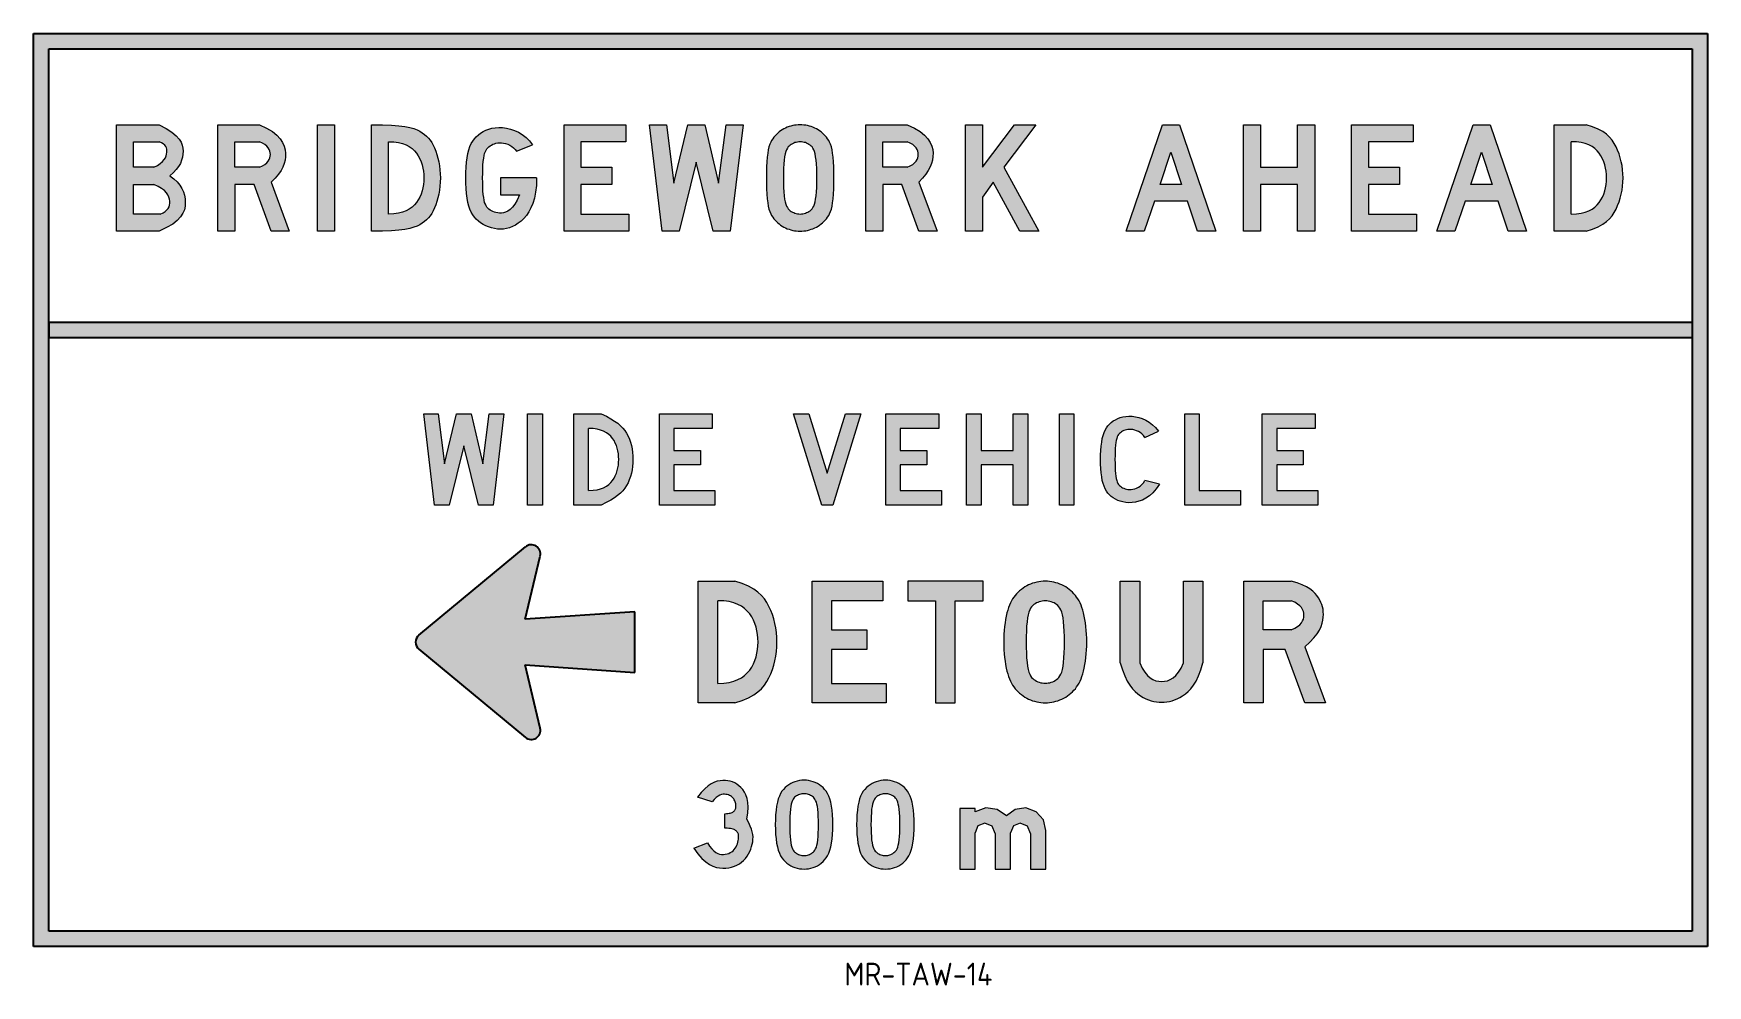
# Model space of a CAD drawing. Header units: millimetres. Extents: x 82 to 302, y 142 to 268.
import ezdxf

# ---------------------------------------------------------------- set-up
doc = ezdxf.new("R2010")
doc.units = ezdxf.units.MM
doc.layers.add('L35', color=3, linetype='Continuous')
doc.layers.add('T25', color=1, linetype='Continuous')
doc.styles.add('iso', font='iso.shx')

msp = doc.modelspace()

# ---------------------------------------------------------------- texts
at = {"layer": 'T25', "color": 3, "style": 'iso'}
msp.add_text('MR-TAW-14', height=3, dxfattribs=at).set_placement((188.98, 142.5))

# ---------------------------------------------------------------- blocks, each defined once
blk = doc.blocks.new('s1arrow')
at = {"layer": 'L35'}
for p, q in [((-9.2, 283.7), (-125.2, 143.7)), ((9.2, 283.7), (125.2, 143.7)), ((-113.2, 124.3), (-30, 144)), ((-30, 144), (-40, 0)), ((30, 144), (113.2, 124.3)), ((40, 0), (30, 144)), ((-40, 0), (40, 0))]:
    blk.add_line(p, q, dxfattribs=at)
for centre, start, end in [((0, 276), 39.6442, 140.3558), ((-116, 136), 140.3558, 283.3008), ((116, 136), 256.6992, 39.6442)]:
    blk.add_arc(centre, 12, start, end, dxfattribs=at)

# ---------------------------------------------------------------- hatches: boundary and pattern name
at = {"layer": 'T25'}
h = msp.add_hatch(color=256, dxfattribs=at)
h.paths.add_polyline_path([(82.41, 267.63), (302.41, 267.63), (302.41, 147.63), (82.41, 147.63)])
h.paths.add_polyline_path([(84.41, 265.63), (300.41, 265.63), (300.41, 149.63), (84.41, 149.63)], flags=16)
h = msp.add_hatch(color=256, dxfattribs=at)
h.paths.add_polyline_path([(100.32, 248.93), (100.79, 249.34), (101.18, 249.75), (101.48, 250.16), (101.71, 250.56), (101.88, 250.96), (101.99, 251.36), (102.04, 251.75), (102.06, 252.14), (102.04, 252.54), (101.96, 252.93), (101.81, 253.34), (101.54, 253.76), (101.14, 254.19), (100.59, 254.65), (99.86, 255.13), (98.92, 255.64), (93.33, 255.64), (93.33, 241.64), (98.92, 241.64), (99.91, 242.11), (100.7, 242.58), (101.3, 243.05), (101.74, 243.53), (102.05, 244), (102.24, 244.47), (102.33, 244.95), (102.36, 245.42), (102.34, 245.89), (102.26, 246.36), (102.12, 246.82), (101.92, 247.27), (101.64, 247.71), (101.29, 248.14), (100.85, 248.54)])
h.paths.add_polyline_path([(98.21, 247.8), (98.79, 247.53), (99.25, 247.25), (99.61, 246.97), (99.88, 246.68), (100.07, 246.4), (100.2, 246.11), (100.28, 245.84), (100.31, 245.57), (100.32, 245.32), (100.3, 245.07), (100.23, 244.85), (100.12, 244.63), (99.95, 244.43), (99.72, 244.24), (99.43, 244.05), (99.06, 243.88), (95.56, 243.88), (95.56, 247.8)], flags=16)
h.paths.add_polyline_path([(95.56, 250.04), (95.56, 253.4), (98.92, 253.4), (99.22, 253.26), (99.46, 253.11), (99.65, 252.95), (99.85, 252.7), (99.93, 252.42), (99.95, 252.22), (99.94, 252.01), (99.91, 251.78), (99.85, 251.55), (99.74, 251.3), (99.58, 251.05), (99.36, 250.8), (99.07, 250.55), (98.69, 250.29), (98.21, 250.04)], flags=16)
h.paths.add_polyline_path([(114.6, 249.13), (114.94, 249.62), (115.19, 250.08), (115.37, 250.54), (115.48, 250.98), (115.53, 251.43), (115.52, 251.88), (115.47, 252.35), (115.35, 252.83), (115.14, 253.31), (114.83, 253.8), (114.39, 254.28), (113.8, 254.74), (113.04, 255.2), (112.1, 255.64), (106.65, 255.64), (106.65, 241.64), (108.88, 241.64), (108.88, 247.8), (111.41, 247.8), (113.64, 241.64), (116.01, 241.64), (113.64, 248.08), (114.17, 248.62)])
h.paths.add_polyline_path([(108.88, 250.04), (108.88, 253.4), (112.1, 253.4), (112.51, 253.22), (112.83, 253.02), (113.08, 252.82), (113.27, 252.61), (113.4, 252.39), (113.48, 252.17), (113.53, 251.95), (113.54, 251.72), (113.53, 251.5), (113.48, 251.28), (113.4, 251.06), (113.27, 250.84), (113.08, 250.63), (112.83, 250.43), (112.51, 250.23), (112.1, 250.04)], flags=16)
h.paths.add_polyline_path([(121.98, 255.64), (119.75, 255.64), (119.75, 241.64), (121.98, 241.64)])
h.paths.add_polyline_path([(135.89, 248.64), (135.87, 249.19), (135.83, 249.72), (135.76, 250.25), (135.66, 250.76), (135.55, 251.26), (135.42, 251.73), (135.27, 252.17), (135.11, 252.58), (134.93, 252.96), (134.74, 253.3), (134.54, 253.61), (134.31, 253.89), (134.07, 254.14), (133.8, 254.37), (133.5, 254.58), (133.17, 254.78), (132.81, 254.96), (132.39, 255.13), (131.87, 255.27), (131.23, 255.4), (130.43, 255.5), (129.46, 255.57), (128.26, 255.62), (126.82, 255.64), (126.82, 241.64), (128.26, 241.65), (129.46, 241.7), (130.43, 241.78), (131.23, 241.88), (131.87, 242.01), (132.39, 242.16), (132.81, 242.32), (133.17, 242.5), (133.5, 242.7), (133.8, 242.91), (134.07, 243.15), (134.31, 243.4), (134.54, 243.68), (134.74, 243.99), (134.93, 244.33), (135.11, 244.71), (135.27, 245.12), (135.42, 245.56), (135.55, 246.03), (135.66, 246.53), (135.76, 247.04), (135.83, 247.57), (135.87, 248.1)])
h.paths.add_polyline_path([(129.07, 253.4), (129.76, 253.38), (130.37, 253.29), (130.91, 253.16), (131.38, 252.98), (131.8, 252.76), (132.16, 252.5), (132.47, 252.2), (132.74, 251.88), (132.98, 251.53), (133.18, 251.16), (133.34, 250.77), (133.48, 250.36), (133.58, 249.94), (133.65, 249.52), (133.69, 249.08), (133.71, 248.64), (133.69, 248.21), (133.65, 247.77), (133.58, 247.34), (133.48, 246.93), (133.34, 246.52), (133.18, 246.13), (132.98, 245.76), (132.74, 245.41), (132.47, 245.09), (132.16, 244.79), (131.8, 244.53), (131.38, 244.31), (130.91, 244.13), (130.37, 244), (129.76, 243.91), (129.07, 243.88)], flags=16)
h.paths.add_polyline_path([(141.43, 248.64), (141.44, 249.23), (141.45, 249.8), (141.48, 250.33), (141.52, 250.81), (141.57, 251.22), (141.63, 251.57), (141.7, 251.86), (141.79, 252.1), (141.93, 252.4), (142.18, 252.68), (142.5, 252.93), (142.88, 253.12), (143.19, 253.2), (143.42, 253.24), (143.66, 253.26), (143.91, 253.25), (144.18, 253.22), (144.46, 253.15), (144.73, 253.06), (145, 252.94), (145.25, 252.79), (145.49, 252.6), (145.7, 252.39), (145.88, 252.15), (147.98, 252.98), (147.58, 253.52), (147.14, 253.97), (146.65, 254.35), (146.14, 254.65), (145.62, 254.89), (145.08, 255.07), (144.56, 255.19), (144.04, 255.25), (143.55, 255.27), (143.09, 255.24), (142.65, 255.17), (142.24, 255.06), (141.86, 254.91), (141.5, 254.74), (141.17, 254.54), (140.87, 254.31), (140.59, 254.06), (140.35, 253.79), (140.13, 253.49), (139.94, 253.15), (139.77, 252.77), (139.62, 252.34), (139.5, 251.85), (139.4, 251.3), (139.33, 250.7), (139.27, 250.04), (139.24, 249.35), (139.23, 248.64), (139.24, 247.94), (139.27, 247.25), (139.33, 246.59), (139.4, 245.98), (139.5, 245.43), (139.62, 244.95), (139.77, 244.52), (139.94, 244.13), (140.13, 243.79), (140.35, 243.49), (140.59, 243.21), (140.87, 242.97), (141.17, 242.74), (141.5, 242.53), (141.84, 242.36), (142.21, 242.2), (142.59, 242.08), (142.98, 241.99), (143.37, 241.93), (143.77, 241.92), (144.18, 241.93), (144.58, 242), (144.97, 242.1), (145.36, 242.25), (145.75, 242.44), (146.12, 242.68), (146.49, 242.97), (146.84, 243.32), (147.18, 243.71), (147.49, 244.17), (147.78, 244.7), (148.03, 245.3), (148.24, 245.99), (148.4, 246.77), (148.5, 247.65), (148.53, 248.64), (143.77, 248.64), (143.77, 246.4), (146.3, 246.4), (145.98, 245.73), (145.67, 245.21), (145.36, 244.8), (145.05, 244.5), (144.75, 244.29), (144.46, 244.15), (144.18, 244.07), (143.91, 244.03), (143.66, 244.02), (143.42, 244.04), (143.19, 244.08), (142.88, 244.16), (142.5, 244.35), (142.18, 244.6), (141.93, 244.88), (141.79, 245.18), (141.7, 245.42), (141.63, 245.71), (141.57, 246.06), (141.52, 246.47), (141.48, 246.95), (141.45, 247.49), (141.44, 248.06)])
h.paths.add_polyline_path([(158.43, 250.04), (154.36, 250.04), (154.36, 253.4), (160.24, 253.4), (160.24, 255.64), (152.13, 255.64), (152.13, 241.64), (160.66, 241.64), (160.66, 243.88), (154.36, 243.88), (154.36, 247.8), (158.43, 247.8)])
h.paths.add_polyline_path([(170.62, 255.64), (168.39, 255.64), (166.57, 247.94), (165.58, 255.64), (163.35, 255.64), (165.03, 241.64), (167.26, 241.64), (169.51, 250.73), (171.74, 241.64), (173.98, 241.64), (175.66, 255.64), (173.42, 255.64), (172.44, 247.94)])
h.paths.add_polyline_path([(187.59, 247.9), (187.6, 248.64), (187.59, 249.37), (187.57, 250.09), (187.53, 250.76), (187.49, 251.36), (187.42, 251.89), (187.35, 252.34), (187.26, 252.73), (187.15, 253.06), (187.04, 253.34), (186.91, 253.58), (186.77, 253.8), (186.62, 254), (186.46, 254.19), (186.29, 254.36), (186.11, 254.53), (185.92, 254.69), (185.72, 254.83), (185.51, 254.97), (185.3, 255.09), (185.07, 255.2), (184.85, 255.3), (184.62, 255.39), (184.38, 255.46), (184.14, 255.52), (183.9, 255.57), (183.65, 255.6), (183.4, 255.62), (183.16, 255.63), (182.91, 255.62), (182.66, 255.6), (182.42, 255.57), (182.18, 255.52), (181.94, 255.46), (181.7, 255.39), (181.47, 255.3), (181.24, 255.2), (181.02, 255.09), (180.81, 254.97), (180.6, 254.83), (180.41, 254.69), (180.22, 254.53), (180.04, 254.36), (179.87, 254.19), (179.7, 254), (179.55, 253.8), (179.41, 253.58), (179.29, 253.34), (179.17, 253.06), (179.06, 252.73), (178.97, 252.34), (178.9, 251.89), (178.83, 251.36), (178.78, 250.76), (178.75, 250.09), (178.73, 249.37), (178.72, 248.64), (178.73, 247.9), (178.75, 247.19), (178.78, 246.52), (178.83, 245.91), (178.9, 245.38), (178.97, 244.93), (179.06, 244.55), (179.17, 244.22), (179.29, 243.94), (179.41, 243.7), (179.55, 243.48), (179.7, 243.28), (179.87, 243.1), (180.04, 242.92), (180.22, 242.75), (180.41, 242.59), (180.6, 242.45), (180.81, 242.31), (181.02, 242.18), (181.24, 242.07), (181.47, 241.97), (181.7, 241.89), (181.94, 241.81), (182.18, 241.75), (182.42, 241.7), (182.66, 241.67), (182.91, 241.65), (183.16, 241.64), (183.4, 241.65), (183.65, 241.67), (183.9, 241.7), (184.14, 241.75), (184.38, 241.81), (184.62, 241.89), (184.85, 241.97), (185.07, 242.07), (185.3, 242.18), (185.51, 242.31), (185.72, 242.45), (185.92, 242.59), (186.11, 242.75), (186.29, 242.92), (186.46, 243.1), (186.62, 243.28), (186.77, 243.48), (186.91, 243.7), (187.04, 243.94), (187.15, 244.22), (187.26, 244.55), (187.35, 244.93), (187.42, 245.38), (187.49, 245.91), (187.53, 246.52), (187.57, 247.19)])
h.paths.add_polyline_path([(180.97, 248.01), (180.96, 248.64), (180.97, 249.28), (180.99, 249.9), (181.02, 250.48), (181.07, 250.99), (181.12, 251.43), (181.19, 251.8), (181.28, 252.1), (181.37, 252.35), (181.52, 252.63), (181.77, 252.89), (182.07, 253.1), (182.39, 253.25), (182.72, 253.35), (183.07, 253.39), (183.42, 253.38), (183.76, 253.31), (184.09, 253.18), (184.4, 253), (184.68, 252.78), (184.84, 252.54), (184.95, 252.35), (185.05, 252.1), (185.13, 251.8), (185.2, 251.43), (185.26, 250.99), (185.31, 250.48), (185.34, 249.9), (185.36, 249.28), (185.37, 248.64), (185.36, 248.01), (185.34, 247.39), (185.31, 246.81), (185.26, 246.3), (185.2, 245.86), (185.13, 245.49), (185.05, 245.19), (184.95, 244.94), (184.8, 244.65), (184.55, 244.39), (184.25, 244.19), (183.93, 244.04), (183.59, 243.94), (183.24, 243.9), (182.9, 243.91), (182.55, 243.98), (182.22, 244.11), (181.92, 244.28), (181.64, 244.51), (181.48, 244.74), (181.37, 244.94), (181.28, 245.19), (181.19, 245.49), (181.12, 245.86), (181.07, 246.3), (181.02, 246.81), (180.99, 247.39)], flags=16)
h.paths.add_polyline_path([(199.66, 249.15), (199.99, 249.64), (200.24, 250.1), (200.43, 250.55), (200.55, 251), (200.62, 251.44), (200.63, 251.89), (200.58, 252.36), (200.47, 252.83), (200.27, 253.31), (199.96, 253.8), (199.52, 254.28), (198.93, 254.74), (198.18, 255.2), (197.23, 255.64), (191.78, 255.64), (191.78, 241.64), (194.03, 241.64), (194.03, 247.8), (196.54, 247.8), (198.77, 241.64), (201.16, 241.64), (198.77, 248.08), (199.26, 248.63)])
h.paths.add_polyline_path([(194.03, 250.04), (194.03, 253.4), (197.23, 253.4), (197.64, 253.22), (197.96, 253.02), (198.21, 252.82), (198.4, 252.61), (198.53, 252.39), (198.61, 252.17), (198.66, 251.95), (198.67, 251.72), (198.66, 251.5), (198.61, 251.28), (198.53, 251.06), (198.4, 250.84), (198.21, 250.63), (197.96, 250.43), (197.64, 250.23), (197.23, 250.04)], flags=16)
h.paths.add_polyline_path([(209.91, 250.04), (214.12, 255.64), (211.31, 255.64), (207.12, 250.04), (207.12, 255.64), (204.88, 255.64), (204.88, 241.64), (207.12, 241.64), (207.12, 246.11), (208.51, 248.08), (212.02, 241.64), (214.53, 241.64)])
h.paths.add_polyline_path([(233.01, 255.64), (230.76, 255.64), (226.01, 241.64), (228.39, 241.64), (229.72, 245.57), (234.06, 245.57), (235.38, 241.64), (237.77, 241.64)])
h.paths.add_polyline_path([(230.49, 247.8), (231.89, 252.01), (233.29, 247.8)], flags=16)
h.paths.add_polyline_path([(250.79, 255.64), (248.54, 255.64), (248.54, 250.04), (243.66, 250.04), (243.66, 255.64), (241.41, 255.64), (241.41, 241.64), (243.66, 241.64), (243.66, 247.8), (248.54, 247.8), (248.54, 241.64), (250.79, 241.64)])
h.paths.add_polyline_path([(261.93, 250.04), (257.86, 250.04), (257.86, 253.4), (263.73, 253.4), (263.73, 255.64), (255.63, 255.64), (255.63, 241.64), (264.16, 241.64), (264.16, 243.88), (257.86, 243.88), (257.86, 247.8), (261.93, 247.8)])
h.paths.add_polyline_path([(273.84, 255.64), (271.61, 255.64), (266.85, 241.64), (269.22, 241.64), (270.55, 245.57), (274.89, 245.57), (276.22, 241.64), (278.6, 241.64)])
h.paths.add_polyline_path([(271.32, 247.8), (272.72, 252.01), (274.12, 247.8)], flags=16)
h.paths.add_polyline_path([(291.29, 248.1), (291.31, 248.64), (291.29, 249.19), (291.25, 249.72), (291.17, 250.26), (291.07, 250.78), (290.94, 251.3), (290.78, 251.8), (290.59, 252.28), (290.38, 252.74), (290.15, 253.19), (289.87, 253.61), (289.53, 254), (289.13, 254.38), (288.63, 254.73), (288.03, 255.06), (287.31, 255.36), (286.45, 255.64), (282.24, 255.64), (282.24, 241.64), (286.45, 241.64), (287.31, 241.92), (288.03, 242.23), (288.63, 242.56), (289.13, 242.91), (289.53, 243.28), (289.87, 243.68), (290.15, 244.1), (290.38, 244.54), (290.59, 245.01), (290.78, 245.49), (290.94, 245.99), (291.07, 246.51), (291.17, 247.03), (291.25, 247.56)])
h.paths.add_polyline_path([(284.49, 253.4), (285.18, 253.38), (285.8, 253.29), (286.34, 253.16), (286.81, 252.98), (287.23, 252.76), (287.58, 252.5), (287.9, 252.2), (288.17, 251.88), (288.4, 251.53), (288.6, 251.16), (288.76, 250.77), (288.9, 250.36), (289, 249.94), (289.07, 249.52), (289.11, 249.08), (289.13, 248.64), (289.11, 248.21), (289.07, 247.77), (289, 247.34), (288.9, 246.93), (288.76, 246.52), (288.6, 246.13), (288.4, 245.76), (288.17, 245.41), (287.9, 245.09), (287.58, 244.79), (287.23, 244.53), (286.81, 244.31), (286.34, 244.13), (285.8, 244), (285.18, 243.91), (284.49, 243.88)], flags=16)
msp.add_hatch(color=256, dxfattribs=at).paths.add_polyline_path([(300.41, 229.63), (300.41, 227.63), (84.41, 227.63), (84.41, 229.63)])
h = msp.add_hatch(color=256, dxfattribs=at)
h.paths.add_polyline_path([(139.91, 217.65), (137.99, 217.65), (136.44, 211.05), (135.6, 217.65), (133.69, 217.65), (135.12, 205.65), (137.03, 205.65), (138.95, 213.44), (140.88, 205.65), (142.8, 205.65), (144.23, 217.65), (142.31, 217.65), (141.48, 211.05)])
h.paths.add_polyline_path([(149.29, 217.65), (147.35, 217.65), (147.35, 205.65), (149.29, 205.65)])
h.paths.add_polyline_path([(161.14, 212.57), (161.08, 213.02), (160.98, 213.47), (160.86, 213.9), (160.72, 214.31), (160.55, 214.71), (160.35, 215.08), (160.13, 215.43), (159.87, 215.77), (159.56, 216.08), (159.2, 216.39), (158.78, 216.69), (158.28, 217), (157.7, 217.32), (157.03, 217.65), (153.43, 217.65), (153.43, 205.65), (157.03, 205.65), (157.69, 205.97), (158.26, 206.29), (158.75, 206.59), (159.17, 206.9), (159.54, 207.2), (159.84, 207.52), (160.11, 207.85), (160.34, 208.2), (160.54, 208.57), (160.71, 208.97), (160.86, 209.39), (160.98, 209.82), (161.08, 210.26), (161.14, 210.72), (161.18, 211.18), (161.19, 211.64), (161.18, 212.11)])
h.paths.add_polyline_path([(155.35, 215.72), (155.95, 215.69), (156.47, 215.62), (156.93, 215.51), (157.34, 215.35), (157.7, 215.16), (158, 214.94), (158.27, 214.69), (158.5, 214.41), (158.7, 214.12), (158.87, 213.8), (159.01, 213.47), (159.13, 213.12), (159.22, 212.76), (159.28, 212.39), (159.31, 212.02), (159.33, 211.65), (159.31, 211.27), (159.28, 210.9), (159.22, 210.53), (159.13, 210.18), (159.01, 209.83), (158.87, 209.49), (158.7, 209.17), (158.5, 208.88), (158.27, 208.6), (158, 208.34), (157.7, 208.12), (157.34, 207.93), (156.93, 207.77), (156.47, 207.66), (155.95, 207.59), (155.35, 207.56)], flags=16)
h.paths.add_polyline_path([(170.06, 212.84), (166.58, 212.84), (166.58, 215.72), (171.61, 215.72), (171.61, 217.65), (164.67, 217.65), (164.67, 205.65), (171.97, 205.65), (171.97, 207.56), (166.58, 207.56), (166.58, 210.92), (170.06, 210.92)])
h.paths.add_polyline_path([(191.15, 217.65), (189.13, 217.65), (186.72, 209.84), (184.32, 217.65), (182.29, 217.65), (186, 205.65), (187.45, 205.65)])
h.paths.add_polyline_path([(199.81, 212.84), (196.32, 212.84), (196.32, 215.72), (201.37, 215.72), (201.37, 217.65), (194.41, 217.65), (194.41, 205.65), (201.73, 205.65), (201.73, 207.56), (196.32, 207.56), (196.32, 210.92), (199.81, 210.92)])
h.paths.add_polyline_path([(213.09, 217.65), (211.17, 217.65), (211.17, 212.84), (206.96, 212.84), (206.96, 217.65), (205.04, 217.65), (205.04, 205.65), (206.96, 205.65), (206.96, 210.92), (211.17, 210.92), (211.17, 205.65), (213.09, 205.65)])
h.paths.add_polyline_path([(219.15, 217.65), (217.23, 217.65), (217.23, 205.65), (219.15, 205.65)])
h.paths.add_polyline_path([(224.54, 212.14), (224.55, 212.63), (224.57, 213.09), (224.61, 213.5), (224.65, 213.85), (224.73, 214.3), (224.87, 214.71), (225.06, 214.99), (225.31, 215.22), (225.6, 215.4), (225.95, 215.54), (226.34, 215.6), (226.78, 215.59), (227.26, 215.48), (227.73, 215.25), (228.18, 214.89), (228.47, 214.52), (230.26, 215.35), (229.88, 215.82), (229.47, 216.21), (229.04, 216.54), (228.59, 216.8), (228.13, 217.01), (227.67, 217.16), (227.22, 217.26), (226.78, 217.31), (226.36, 217.33), (225.96, 217.3), (225.58, 217.24), (225.23, 217.15), (224.9, 217.02), (224.59, 216.87), (224.31, 216.7), (224.05, 216.51), (223.81, 216.29), (223.6, 216.06), (223.41, 215.8), (223.24, 215.51), (223.1, 215.18), (222.98, 214.81), (222.87, 214.39), (222.79, 213.92), (222.72, 213.4), (222.68, 212.84), (222.65, 212.25), (222.64, 211.64), (222.65, 211.03), (222.68, 210.44), (222.72, 209.88), (222.79, 209.36), (222.87, 208.89), (222.98, 208.47), (223.1, 208.11), (223.24, 207.78), (223.41, 207.49), (223.6, 207.23), (223.81, 206.99), (224.05, 206.78), (224.31, 206.59), (224.59, 206.42), (224.9, 206.26), (225.23, 206.14), (225.58, 206.05), (225.96, 205.98), (226.36, 205.96), (226.78, 205.97), (227.22, 206.03), (227.67, 206.14), (228.14, 206.31), (228.6, 206.55), (229.07, 206.86), (229.52, 207.27), (229.96, 207.78), (230.38, 208.39), (228.47, 208.88), (228.27, 208.59), (227.96, 208.24), (227.5, 207.92), (227.02, 207.74), (226.56, 207.68), (226.14, 207.71), (225.77, 207.81), (225.45, 207.97), (225.17, 208.18), (224.96, 208.42), (224.79, 208.76), (224.7, 209.13), (224.65, 209.43), (224.61, 209.78), (224.57, 210.19), (224.55, 210.65), (224.54, 211.14), (224.53, 211.64)])
h.paths.add_polyline_path([(235.61, 217.65), (233.7, 217.65), (233.7, 205.65), (241.02, 205.65), (241.02, 207.56), (235.61, 207.56)])
h.paths.add_polyline_path([(249.28, 212.84), (245.81, 212.84), (245.81, 215.72), (250.84, 215.72), (250.84, 217.65), (243.89, 217.65), (243.89, 205.65), (251.2, 205.65), (251.2, 207.56), (245.81, 207.56), (245.81, 210.92), (249.28, 210.92)])
h.paths.add_polyline_path([(161.43, 191.63), (147.03, 190.63), (148.99, 198.95, 0.719532), (147.06, 200.15), (133.06, 188.55, 0.470094), (133.06, 186.71), (147.06, 175.11, 0.719532), (148.99, 176.31), (147.03, 184.63), (161.43, 183.63)])
h.paths.add_polyline_path([(180.11, 187.64), (180.09, 188.26), (180.04, 188.88), (179.95, 189.49), (179.84, 190.09), (179.69, 190.68), (179.51, 191.25), (179.3, 191.8), (179.06, 192.33), (178.79, 192.84), (178.47, 193.32), (178.09, 193.77), (177.62, 194.2), (177.06, 194.6), (176.37, 194.97), (175.55, 195.32), (174.56, 195.64), (169.77, 195.64), (169.77, 179.65), (174.56, 179.65), (175.55, 179.97), (176.37, 180.31), (177.06, 180.69), (177.62, 181.09), (178.09, 181.51), (178.47, 181.97), (178.79, 182.45), (179.06, 182.95), (179.3, 183.48), (179.51, 184.03), (179.69, 184.61), (179.84, 185.19), (179.95, 185.79), (180.04, 186.4), (180.09, 187.02)])
h.paths.add_polyline_path([(172.33, 193.08), (173.12, 193.04), (173.82, 192.95), (174.44, 192.8), (174.98, 192.59), (175.46, 192.34), (175.87, 192.04), (176.22, 191.71), (176.53, 191.34), (176.8, 190.94), (177.03, 190.52), (177.22, 190.07), (177.37, 189.61), (177.49, 189.13), (177.57, 188.64), (177.62, 188.14), (177.64, 187.64), (177.62, 187.15), (177.57, 186.65), (177.49, 186.16), (177.37, 185.68), (177.22, 185.22), (177.03, 184.78), (176.8, 184.35), (176.53, 183.96), (176.22, 183.59), (175.87, 183.25), (175.46, 182.95), (174.98, 182.7), (174.44, 182.49), (173.82, 182.34), (173.12, 182.24), (172.33, 182.21)], flags=16)
h.paths.add_polyline_path([(191.94, 189.24), (187.29, 189.24), (187.29, 193.08), (194.01, 193.08), (194.01, 195.64), (184.74, 195.64), (184.74, 179.65), (194.48, 179.65), (194.48, 182.21), (187.29, 182.21), (187.29, 186.68), (191.94, 186.68)])
h.paths.add_polyline_path([(203.53, 193.08), (207.21, 193.08), (207.21, 195.64), (197.3, 195.64), (197.3, 193.08), (200.97, 193.08), (200.97, 179.65), (203.53, 179.65)])
h.paths.add_polyline_path([(220.83, 188.16), (220.81, 188.68), (220.77, 189.18), (220.72, 189.68), (220.66, 190.16), (220.58, 190.62), (220.5, 191.05), (220.4, 191.46), (220.3, 191.83), (220.19, 192.17), (220.08, 192.49), (219.95, 192.78), (219.81, 193.06), (219.66, 193.31), (219.5, 193.55), (219.33, 193.77), (219.15, 193.99), (218.95, 194.19), (218.74, 194.38), (218.53, 194.56), (218.3, 194.73), (218.06, 194.88), (217.82, 195.02), (217.57, 195.15), (217.31, 195.26), (217.04, 195.36), (216.78, 195.44), (216.5, 195.51), (216.22, 195.56), (215.94, 195.6), (215.66, 195.63), (215.38, 195.63), (215.1, 195.63), (214.81, 195.6), (214.53, 195.56), (214.26, 195.51), (213.98, 195.44), (213.71, 195.36), (213.45, 195.26), (213.19, 195.15), (212.94, 195.02), (212.69, 194.88), (212.46, 194.73), (212.23, 194.56), (212.01, 194.38), (211.81, 194.19), (211.61, 193.99), (211.43, 193.77), (211.25, 193.55), (211.09, 193.31), (210.94, 193.06), (210.8, 192.78), (210.67, 192.49), (210.56, 192.17), (210.45, 191.83), (210.34, 191.46), (210.25, 191.05), (210.17, 190.62), (210.09, 190.16), (210.03, 189.68), (209.98, 189.18), (209.94, 188.68), (209.92, 188.16), (209.91, 187.64), (209.92, 187.12), (209.94, 186.61), (209.98, 186.1), (210.03, 185.6), (210.09, 185.12), (210.17, 184.67), (210.25, 184.23), (210.34, 183.83), (210.45, 183.45), (210.56, 183.11), (210.67, 182.79), (210.8, 182.5), (210.94, 182.23), (211.09, 181.98), (211.25, 181.74), (211.43, 181.51), (211.61, 181.3), (211.81, 181.1), (212.01, 180.91), (212.23, 180.73), (212.46, 180.56), (212.69, 180.41), (212.94, 180.27), (213.19, 180.14), (213.45, 180.03), (213.71, 179.93), (213.98, 179.85), (214.26, 179.78), (214.53, 179.73), (214.81, 179.69), (215.1, 179.66), (215.38, 179.66), (215.66, 179.66), (215.94, 179.69), (216.22, 179.73), (216.5, 179.78), (216.78, 179.85), (217.04, 179.93), (217.31, 180.03), (217.57, 180.14), (217.82, 180.27), (218.06, 180.41), (218.3, 180.56), (218.53, 180.73), (218.74, 180.91), (218.95, 181.1), (219.15, 181.3), (219.33, 181.51), (219.5, 181.74), (219.66, 181.98), (219.81, 182.23), (219.95, 182.5), (220.08, 182.79), (220.19, 183.11), (220.3, 183.45), (220.4, 183.83), (220.5, 184.23), (220.58, 184.67), (220.66, 185.12), (220.72, 185.6), (220.77, 186.1), (220.81, 186.61), (220.83, 187.12), (220.84, 187.64)])
h.paths.add_polyline_path([(217.9, 187.64), (217.89, 186.91), (217.87, 186.21), (217.83, 185.55), (217.78, 184.96), (217.71, 184.46), (217.63, 184.04), (217.53, 183.7), (217.37, 183.29), (217.11, 182.92), (216.79, 182.66), (216.44, 182.46), (216.07, 182.32), (215.67, 182.24), (215.28, 182.22), (214.88, 182.27), (214.49, 182.38), (214.13, 182.56), (213.79, 182.79), (213.51, 183.09), (213.33, 183.42), (213.22, 183.7), (213.13, 184.04), (213.05, 184.46), (212.98, 184.96), (212.93, 185.55), (212.89, 186.21), (212.87, 186.91), (212.86, 187.64), (212.87, 188.37), (212.89, 189.08), (212.93, 189.73), (212.98, 190.32), (213.05, 190.82), (213.13, 191.24), (213.22, 191.59), (213.38, 192), (213.64, 192.36), (213.96, 192.62), (214.31, 192.83), (214.69, 192.97), (215.08, 193.05), (215.48, 193.07), (215.87, 193.02), (216.26, 192.91), (216.62, 192.73), (216.96, 192.5), (217.24, 192.2), (217.42, 191.87), (217.53, 191.59), (217.63, 191.24), (217.71, 190.82), (217.78, 190.32), (217.83, 189.73), (217.87, 189.08), (217.89, 188.37)], flags=16)
h.paths.add_polyline_path([(227.79, 195.64), (225.23, 195.64), (225.23, 184.92), (225.51, 183.98), (225.82, 183.18), (226.14, 182.51), (226.48, 181.96), (226.83, 181.51), (227.18, 181.14), (227.54, 180.84), (227.9, 180.59), (228.26, 180.37), (228.61, 180.19), (228.96, 180.04), (229.3, 179.93), (229.64, 179.84), (229.98, 179.78), (230.33, 179.74), (230.66, 179.73), (231, 179.74), (231.35, 179.78), (231.69, 179.84), (232.03, 179.93), (232.37, 180.04), (232.72, 180.19), (233.07, 180.37), (233.43, 180.59), (233.79, 180.84), (234.15, 181.14), (234.5, 181.51), (234.85, 181.96), (235.19, 182.51), (235.51, 183.18), (235.82, 183.98), (236.1, 184.92), (236.1, 195.64), (233.54, 195.64), (233.54, 184.92), (233.22, 184.23), (232.88, 183.68), (232.53, 183.25), (232.17, 182.93), (231.8, 182.7), (231.43, 182.56), (231.05, 182.49), (230.66, 182.47), (230.28, 182.49), (229.9, 182.56), (229.53, 182.7), (229.16, 182.93), (228.8, 183.25), (228.45, 183.68), (228.11, 184.23), (227.79, 184.92)])
h.paths.add_polyline_path([(250.67, 188.18), (251.09, 188.71), (251.4, 189.21), (251.62, 189.68), (251.77, 190.12), (251.86, 190.53), (251.9, 190.91), (251.92, 191.28), (251.91, 191.62), (251.88, 191.95), (251.82, 192.26), (251.72, 192.56), (251.61, 192.86), (251.46, 193.15), (251.28, 193.45), (251.07, 193.74), (250.83, 194.04), (250.52, 194.33), (250.15, 194.62), (249.69, 194.9), (249.14, 195.16), (248.49, 195.41), (247.71, 195.64), (241.47, 195.64), (241.47, 179.65), (244.03, 179.65), (244.03, 186.68), (246.91, 186.68), (249.47, 179.65), (252.19, 179.65), (249.47, 187), (250.14, 187.61)])
h.paths.add_polyline_path([(244.03, 189.24), (244.03, 193.08), (247.71, 193.08), (248.17, 192.87), (248.54, 192.64), (248.83, 192.41), (249.14, 192.06), (249.33, 191.56), (249.36, 191.02), (249.26, 190.52), (249.04, 190.16), (248.83, 189.92), (248.54, 189.69), (248.17, 189.46), (247.71, 189.24)], flags=16)
h.paths.add_polyline_path([(176.4, 163.88), (176.15, 164.36), (176.28, 165.2), (176.33, 165.93), (176.3, 166.55), (176.2, 167.09), (176.04, 167.54), (175.84, 167.92), (175.62, 168.24), (175.37, 168.52), (175.11, 168.75), (174.84, 168.96), (174.56, 169.12), (174.27, 169.25), (173.97, 169.35), (173.66, 169.41), (173.33, 169.45), (173, 169.45), (172.64, 169.42), (172.27, 169.35), (171.89, 169.22), (171.48, 169.02), (171.06, 168.74), (170.62, 168.36), (170.16, 167.87), (169.68, 167.25), (171.59, 166.64), (171.87, 166.96), (172.13, 167.21), (172.49, 167.47), (172.93, 167.63), (173.31, 167.64), (173.66, 167.58), (174.02, 167.43), (174.35, 167.15), (174.57, 166.79), (174.7, 166.39), (174.74, 166.02), (174.68, 165.67), (174.48, 165.42), (174.22, 165.24), (173.91, 165.14), (173.59, 165.09), (173.27, 165.08), (173.27, 163.17), (173.7, 163.16), (174.12, 163.1), (174.48, 163), (174.78, 162.81), (174.97, 162.59), (175.05, 162.31), (175.08, 162.02), (175.05, 161.64), (174.97, 161.23), (174.81, 160.82), (174.58, 160.46), (174.26, 160.15), (173.88, 159.91), (173.44, 159.76), (172.94, 159.71), (172.44, 159.78), (172.07, 159.98), (171.8, 160.18), (171.54, 160.45), (171.27, 160.8), (171, 161.25), (169.19, 160.53), (169.73, 159.79), (170.25, 159.21), (170.76, 158.75), (171.24, 158.42), (171.7, 158.18), (172.15, 158.03), (172.58, 157.95), (173, 157.92), (173.41, 157.94), (173.79, 157.98), (174.16, 158.07), (174.52, 158.18), (174.85, 158.33), (175.17, 158.51), (175.46, 158.72), (175.72, 158.95), (175.96, 159.21), (176.18, 159.49), (176.37, 159.79), (176.54, 160.1), (176.67, 160.42), (176.79, 160.75), (176.87, 161.08), (176.93, 161.4), (176.96, 161.71), (176.97, 162.03), (176.94, 162.35), (176.87, 162.69), (176.76, 163.06), (176.6, 163.45)])
h.paths.add_polyline_path([(187.44, 164.29), (187.41, 164.93), (187.35, 165.53), (187.27, 166.08), (187.18, 166.58), (187.06, 167.02), (186.92, 167.4), (186.76, 167.73), (186.58, 168.03), (186.38, 168.28), (186.17, 168.51), (185.94, 168.71), (185.69, 168.89), (185.43, 169.04), (185.15, 169.17), (184.87, 169.28), (184.58, 169.37), (184.28, 169.43), (183.98, 169.47), (183.67, 169.49), (183.37, 169.47), (183.07, 169.43), (182.77, 169.37), (182.48, 169.28), (182.19, 169.17), (181.92, 169.04), (181.66, 168.89), (181.41, 168.71), (181.18, 168.51), (180.97, 168.28), (180.77, 168.03), (180.59, 167.73), (180.43, 167.4), (180.29, 167.02), (180.17, 166.58), (180.07, 166.08), (180, 165.53), (179.94, 164.93), (179.91, 164.29), (179.9, 163.64), (179.91, 162.99), (179.94, 162.36), (180, 161.76), (180.07, 161.2), (180.17, 160.71), (180.29, 160.27), (180.43, 159.89), (180.59, 159.55), (180.77, 159.26), (180.97, 159), (181.18, 158.78), (181.41, 158.58), (181.66, 158.4), (181.92, 158.25), (182.19, 158.11), (182.48, 158), (182.77, 157.92), (183.07, 157.85), (183.37, 157.82), (183.67, 157.8), (183.98, 157.82), (184.28, 157.85), (184.58, 157.92), (184.87, 158), (185.15, 158.11), (185.43, 158.25), (185.69, 158.4), (185.94, 158.58), (186.17, 158.78), (186.38, 159), (186.58, 159.26), (186.76, 159.55), (186.92, 159.89), (187.06, 160.27), (187.18, 160.71), (187.27, 161.2), (187.35, 161.76), (187.41, 162.36), (187.44, 162.99), (187.45, 163.64)])
h.paths.add_polyline_path([(185.56, 164.19), (185.56, 163.64), (185.56, 163.1), (185.54, 162.57), (185.51, 162.08), (185.47, 161.63), (185.42, 161.26), (185.33, 160.8), (185.17, 160.38), (184.97, 160.11), (184.73, 159.91), (184.41, 159.72), (183.97, 159.59), (183.53, 159.57), (183.08, 159.66), (182.74, 159.83), (182.49, 160), (182.28, 160.23), (182.1, 160.57), (181.99, 160.94), (181.93, 161.26), (181.88, 161.63), (181.84, 162.08), (181.81, 162.57), (181.79, 163.1), (181.79, 163.64), (181.79, 164.19), (181.81, 164.72), (181.84, 165.21), (181.88, 165.66), (181.93, 166.03), (182.02, 166.49), (182.18, 166.91), (182.38, 167.18), (182.61, 167.38), (182.94, 167.57), (183.38, 167.7), (183.82, 167.72), (184.26, 167.62), (184.6, 167.46), (184.86, 167.28), (185.07, 167.06), (185.25, 166.72), (185.36, 166.34), (185.42, 166.03), (185.47, 165.66), (185.51, 165.21), (185.54, 164.72)], flags=16)
h.paths.add_polyline_path([(198.14, 164.29), (198.1, 164.93), (198.05, 165.53), (197.97, 166.08), (197.87, 166.58), (197.76, 167.02), (197.62, 167.4), (197.46, 167.73), (197.28, 168.03), (197.08, 168.28), (196.87, 168.51), (196.64, 168.71), (196.39, 168.89), (196.13, 169.04), (195.85, 169.17), (195.57, 169.28), (195.28, 169.37), (194.98, 169.43), (194.68, 169.47), (194.37, 169.49), (194.07, 169.47), (193.76, 169.43), (193.46, 169.37), (193.17, 169.28), (192.88, 169.17), (192.61, 169.04), (192.35, 168.89), (192.1, 168.71), (191.87, 168.51), (191.65, 168.28), (191.45, 168.03), (191.27, 167.73), (191.11, 167.4), (190.97, 167.02), (190.86, 166.58), (190.76, 166.08), (190.68, 165.53), (190.63, 164.93), (190.59, 164.29), (190.58, 163.64), (190.59, 162.99), (190.63, 162.36), (190.68, 161.76), (190.76, 161.2), (190.86, 160.71), (190.97, 160.27), (191.11, 159.89), (191.27, 159.55), (191.45, 159.26), (191.65, 159), (191.87, 158.78), (192.1, 158.58), (192.35, 158.4), (192.61, 158.25), (192.88, 158.11), (193.17, 158), (193.46, 157.92), (193.76, 157.85), (194.07, 157.82), (194.37, 157.8), (194.68, 157.82), (194.98, 157.85), (195.28, 157.92), (195.57, 158), (195.85, 158.11), (196.13, 158.25), (196.39, 158.4), (196.64, 158.58), (196.87, 158.78), (197.08, 159), (197.28, 159.26), (197.46, 159.55), (197.62, 159.89), (197.76, 160.27), (197.87, 160.71), (197.97, 161.2), (198.05, 161.76), (198.1, 162.36), (198.14, 162.99), (198.15, 163.64)])
h.paths.add_polyline_path([(196.26, 163.64), (196.25, 163.1), (196.24, 162.57), (196.21, 162.08), (196.17, 161.63), (196.12, 161.26), (196.03, 160.8), (195.87, 160.38), (195.67, 160.11), (195.43, 159.91), (195.1, 159.72), (194.67, 159.59), (194.22, 159.57), (193.77, 159.66), (193.43, 159.83), (193.17, 160), (192.96, 160.23), (192.78, 160.57), (192.67, 160.94), (192.61, 161.26), (192.56, 161.63), (192.52, 162.08), (192.49, 162.57), (192.48, 163.1), (192.47, 163.64), (192.48, 164.19), (192.49, 164.72), (192.52, 165.21), (192.56, 165.66), (192.61, 166.03), (192.7, 166.49), (192.86, 166.91), (193.06, 167.18), (193.3, 167.38), (193.63, 167.57), (194.07, 167.7), (194.52, 167.72), (194.96, 167.62), (195.3, 167.46), (195.56, 167.28), (195.77, 167.06), (195.95, 166.72), (196.06, 166.34), (196.12, 166.03), (196.17, 165.66), (196.21, 165.21), (196.24, 164.72), (196.25, 164.19)], flags=16)
h.paths.add_polyline_path([(206.15, 162.57), (206.52, 163.47), (207.42, 163.84), (208.4, 163.44), (208.8, 162.47), (208.8, 157.8), (210.81, 157.8), (210.81, 162.57), (211.18, 163.47), (212.08, 163.84), (213.05, 163.44), (213.45, 162.47), (213.45, 157.8), (215.47, 157.8), (215.47, 162.89), (215.13, 164.27), (214.18, 165.34), (212.84, 165.83), (211.44, 165.63), (210.28, 164.8), (209.05, 165.64), (207.56, 165.84), (206.15, 165.33), (206.15, 165.75), (204.14, 165.75), (204.14, 157.8), (206.15, 157.8)])

# ---------------------------------------------------------------- linework, layer by layer
at = {"color": 3, "lineweight": 0}
for points in [[(98.92, 241.64), (93.33, 241.64), (93.33, 255.64)], [(93.33, 255.64), (98.92, 255.64)], [(98.92, 255.64), (99.86, 255.13), (100.59, 254.65), (101.14, 254.19), (101.54, 253.76), (101.81, 253.34), (101.96, 252.93), (102.04, 252.54), (102.06, 252.14), (102.04, 251.75), (101.99, 251.36), (101.88, 250.96), (101.71, 250.56), (101.48, 250.16), (101.18, 249.75), (100.79, 249.34), (100.32, 248.93)], [(113.64, 248.08), (116.01, 241.64), (113.64, 241.64), (111.41, 247.8), (108.88, 247.8), (108.88, 241.64), (106.65, 241.64), (106.65, 255.64)], [(106.65, 255.64), (112.1, 255.64)], [(112.1, 255.64), (113.04, 255.2), (113.8, 254.74), (114.39, 254.28), (114.83, 253.8), (115.14, 253.31), (115.35, 252.83), (115.47, 252.35), (115.52, 251.88), (115.53, 251.43), (115.48, 250.98), (115.37, 250.54), (115.19, 250.08), (114.94, 249.62), (114.6, 249.13), (114.17, 248.62), (113.64, 248.08)], [(119.75, 255.64), (121.98, 255.64), (121.98, 241.64), (119.75, 241.64), (119.75, 255.64), (119.75, 255.64)], [(126.82, 241.64), (126.82, 255.64)], [(126.82, 255.64), (128.26, 255.62), (129.46, 255.57), (130.43, 255.5), (131.23, 255.4), (131.87, 255.27), (132.39, 255.13), (132.81, 254.96), (133.17, 254.78), (133.5, 254.58), (133.8, 254.37), (134.07, 254.14), (134.31, 253.89), (134.54, 253.61), (134.74, 253.3), (134.93, 252.96), (135.11, 252.58), (135.27, 252.17), (135.42, 251.73), (135.55, 251.26), (135.66, 250.76), (135.76, 250.25), (135.83, 249.72), (135.87, 249.19), (135.89, 248.64), (135.87, 248.1), (135.83, 247.57), (135.76, 247.04), (135.66, 246.53), (135.55, 246.03), (135.42, 245.56), (135.27, 245.12), (135.11, 244.71), (134.93, 244.33), (134.74, 243.99), (134.54, 243.68), (134.31, 243.4), (134.07, 243.15), (133.8, 242.91), (133.5, 242.7), (133.17, 242.5), (132.81, 242.32), (132.39, 242.16), (131.87, 242.01), (131.23, 241.88), (130.43, 241.78), (129.46, 241.7), (128.26, 241.65), (126.82, 241.64)], [(148.53, 248.64), (148.5, 247.65), (148.4, 246.77), (148.24, 245.99), (148.03, 245.3), (147.78, 244.7), (147.49, 244.17), (147.18, 243.71), (146.84, 243.32), (146.49, 242.97), (146.12, 242.68), (145.75, 242.44), (145.36, 242.25), (144.97, 242.1), (144.58, 242), (144.18, 241.93), (143.77, 241.92), (143.37, 241.93), (142.98, 241.99), (142.59, 242.08), (142.21, 242.2), (141.84, 242.36), (141.5, 242.53), (141.17, 242.74), (140.87, 242.97), (140.59, 243.21), (140.35, 243.49), (140.13, 243.79), (139.94, 244.13), (139.77, 244.52), (139.62, 244.95), (139.5, 245.43), (139.4, 245.98), (139.33, 246.59), (139.27, 247.25), (139.24, 247.94), (139.23, 248.64), (139.24, 249.35), (139.27, 250.04), (139.33, 250.7), (139.4, 251.3), (139.5, 251.85), (139.62, 252.34), (139.77, 252.77), (139.94, 253.15), (140.13, 253.49), (140.35, 253.79), (140.59, 254.06), (140.87, 254.31), (141.17, 254.54), (141.5, 254.74), (141.86, 254.91), (142.24, 255.06), (142.65, 255.17), (143.09, 255.24), (143.55, 255.27), (144.04, 255.25), (144.56, 255.19), (145.08, 255.07), (145.62, 254.89), (146.14, 254.65), (146.65, 254.35), (147.14, 253.97), (147.58, 253.52), (147.98, 252.98)], [(152.13, 255.64), (160.24, 255.64), (160.24, 253.4), (154.36, 253.4), (154.36, 250.04), (158.43, 250.04), (158.43, 247.8), (154.36, 247.8), (154.36, 243.88), (160.66, 243.88), (160.66, 241.64), (152.13, 241.64), (152.13, 255.64), (152.13, 255.64)], [(163.35, 255.64), (165.58, 255.64), (166.57, 247.94), (168.39, 255.64), (170.62, 255.64), (172.44, 247.94), (173.42, 255.64), (175.66, 255.64), (173.98, 241.64), (171.74, 241.64), (169.51, 250.73), (167.26, 241.64), (165.03, 241.64), (163.35, 255.64), (163.35, 255.64)], [(198.77, 248.08), (201.16, 241.64), (198.77, 241.64), (196.54, 247.8), (194.03, 247.8), (194.03, 241.64), (191.78, 241.64), (191.78, 255.64)], [(191.78, 255.64), (197.23, 255.64)], [(197.23, 255.64), (198.18, 255.2), (198.93, 254.74), (199.52, 254.28), (199.96, 253.8), (200.27, 253.31), (200.47, 252.83), (200.58, 252.36), (200.63, 251.89), (200.62, 251.44), (200.55, 251), (200.43, 250.55), (200.24, 250.1), (199.99, 249.64), (199.66, 249.15), (199.26, 248.63), (198.77, 248.08)], [(204.88, 255.64), (207.12, 255.64), (207.12, 250.04), (211.31, 255.64), (214.12, 255.64), (209.91, 250.04), (214.53, 241.64), (212.02, 241.64), (208.51, 248.08), (207.12, 246.11), (207.12, 241.64), (204.88, 241.64), (204.88, 255.64), (204.88, 255.64)], [(226.01, 241.64), (230.76, 255.64), (233.01, 255.64), (237.77, 241.64), (235.38, 241.64), (234.06, 245.57), (229.72, 245.57), (228.39, 241.64), (226.01, 241.64), (226.01, 241.64)], [(241.41, 255.64), (243.66, 255.64), (243.66, 250.04), (248.54, 250.04), (248.54, 255.64), (250.79, 255.64), (250.79, 241.64), (248.54, 241.64), (248.54, 247.8), (243.66, 247.8), (243.66, 241.64), (241.41, 241.64), (241.41, 255.64), (241.41, 255.64)], [(255.63, 255.64), (263.73, 255.64), (263.73, 253.4), (257.86, 253.4), (257.86, 250.04), (261.93, 250.04), (261.93, 247.8), (257.86, 247.8), (257.86, 243.88), (264.16, 243.88), (264.16, 241.64), (255.63, 241.64), (255.63, 255.64), (255.63, 255.64)], [(266.85, 241.64), (271.61, 255.64), (273.84, 255.64), (278.6, 241.64), (276.22, 241.64), (274.89, 245.57), (270.55, 245.57), (269.22, 241.64), (266.85, 241.64), (266.85, 241.64)], [(286.45, 241.64), (282.24, 241.64), (282.24, 255.64)], [(282.24, 255.64), (286.45, 255.64)], [(286.45, 241.64), (287.31, 241.92), (288.03, 242.23), (288.63, 242.56), (289.13, 242.91), (289.53, 243.28), (289.87, 243.68), (290.15, 244.1), (290.38, 244.54), (290.59, 245.01), (290.78, 245.49), (290.94, 245.99), (291.07, 246.51), (291.17, 247.03), (291.25, 247.56), (291.29, 248.1), (291.31, 248.64), (291.29, 249.19), (291.25, 249.72), (291.17, 250.26), (291.07, 250.78), (290.94, 251.3), (290.78, 251.8), (290.59, 252.28), (290.38, 252.74), (290.15, 253.19), (289.87, 253.61), (289.53, 254), (289.13, 254.38), (288.63, 254.73), (288.03, 255.06), (287.31, 255.36), (286.45, 255.64)], [(98.21, 250.04), (95.56, 250.04), (95.56, 253.4)], [(95.56, 253.4), (98.92, 253.4)], [(98.21, 250.04), (98.69, 250.29), (99.07, 250.55), (99.36, 250.8), (99.58, 251.05), (99.74, 251.3), (99.85, 251.55), (99.91, 251.78), (99.94, 252.01), (99.95, 252.22), (99.93, 252.42), (99.88, 252.6), (99.79, 252.78), (99.65, 252.95), (99.46, 253.11), (99.22, 253.26), (98.92, 253.4)], [(112.1, 250.04), (108.88, 250.04), (108.88, 253.4)], [(108.88, 253.4), (112.1, 253.4)], [(112.1, 250.04), (112.51, 250.23), (112.83, 250.43), (113.08, 250.63), (113.27, 250.84), (113.4, 251.06), (113.48, 251.28), (113.53, 251.5), (113.54, 251.72), (113.53, 251.95), (113.48, 252.17), (113.4, 252.39), (113.27, 252.61), (113.08, 252.82), (112.83, 253.02), (112.51, 253.22), (112.1, 253.4)], [(129.07, 253.4), (129.76, 253.38), (130.37, 253.29), (130.91, 253.16), (131.38, 252.98), (131.8, 252.76), (132.16, 252.5), (132.47, 252.2), (132.74, 251.88), (132.98, 251.53), (133.18, 251.16), (133.34, 250.77), (133.48, 250.36), (133.58, 249.94), (133.65, 249.52), (133.69, 249.08), (133.71, 248.64), (133.69, 248.21), (133.65, 247.77), (133.58, 247.34), (133.48, 246.93), (133.34, 246.52), (133.18, 246.13), (132.98, 245.76), (132.74, 245.41), (132.47, 245.09), (132.16, 244.79), (131.8, 244.53), (131.38, 244.31), (130.91, 244.13), (130.37, 244), (129.76, 243.91), (129.07, 243.88)], [(129.07, 243.88), (129.07, 253.4)], [(146.3, 246.4), (145.98, 245.73), (145.67, 245.21), (145.36, 244.8), (145.05, 244.5), (144.75, 244.29), (144.46, 244.15), (144.18, 244.07), (143.91, 244.03), (143.66, 244.02), (143.42, 244.04), (143.19, 244.08), (142.98, 244.14), (142.78, 244.21), (142.59, 244.31), (142.42, 244.41), (142.27, 244.53), (142.13, 244.66), (142, 244.8), (141.89, 244.98), (141.79, 245.18), (141.7, 245.42), (141.63, 245.71), (141.57, 246.06), (141.52, 246.47), (141.48, 246.95), (141.45, 247.49), (141.44, 248.06), (141.43, 248.64), (141.44, 249.23), (141.45, 249.8), (141.48, 250.33), (141.52, 250.81), (141.57, 251.22), (141.63, 251.57), (141.7, 251.86), (141.79, 252.1), (141.89, 252.3), (142, 252.47), (142.13, 252.62), (142.27, 252.75), (142.42, 252.87), (142.59, 252.97), (142.78, 253.07), (142.98, 253.14), (143.19, 253.2), (143.42, 253.24), (143.66, 253.26), (143.91, 253.25), (144.18, 253.22), (144.46, 253.15), (144.73, 253.06), (145, 252.94), (145.25, 252.79), (145.49, 252.6), (145.7, 252.39), (145.88, 252.15)], [(197.23, 250.04), (194.03, 250.04), (194.03, 253.4)], [(194.03, 253.4), (197.23, 253.4)], [(197.23, 250.04), (197.64, 250.23), (197.96, 250.43), (198.21, 250.63), (198.4, 250.84), (198.53, 251.06), (198.61, 251.28), (198.66, 251.5), (198.67, 251.72), (198.66, 251.95), (198.61, 252.17), (198.53, 252.39), (198.4, 252.61), (198.21, 252.82), (197.96, 253.02), (197.64, 253.22), (197.23, 253.4)], [(284.49, 243.88), (285.18, 243.91), (285.8, 244), (286.34, 244.13), (286.81, 244.31), (287.23, 244.53), (287.58, 244.79), (287.9, 245.09), (288.17, 245.41), (288.4, 245.76), (288.6, 246.13), (288.76, 246.52), (288.9, 246.93), (289, 247.34), (289.07, 247.77), (289.11, 248.21), (289.13, 248.64), (289.11, 249.08), (289.07, 249.52), (289, 249.94), (288.9, 250.36), (288.76, 250.77), (288.6, 251.16), (288.4, 251.53), (288.17, 251.88), (287.9, 252.2), (287.58, 252.5), (287.23, 252.76), (286.81, 252.98), (286.34, 253.16), (285.8, 253.29), (285.18, 253.38), (284.49, 253.4)], [(284.49, 243.88), (284.49, 253.4)], [(145.88, 252.15), (147.98, 252.98)], [(233.29, 247.8), (230.49, 247.8), (231.89, 252.01), (233.29, 247.8), (233.29, 247.8)], [(274.12, 247.8), (271.32, 247.8), (272.72, 252.01), (274.12, 247.8), (274.12, 247.8)], [(100.32, 248.93), (100.85, 248.54), (101.29, 248.14), (101.64, 247.71), (101.92, 247.27), (102.12, 246.82), (102.26, 246.36), (102.34, 245.89), (102.36, 245.42), (102.33, 244.95), (102.24, 244.47), (102.05, 244), (101.74, 243.53), (101.3, 243.05), (100.7, 242.58), (99.91, 242.11), (98.92, 241.64)], [(148.53, 248.64), (143.77, 248.64), (143.77, 246.4)], [(99.06, 243.88), (95.56, 243.88), (95.56, 247.8)], [(95.56, 247.8), (98.21, 247.8)], [(99.06, 243.88), (99.43, 244.05), (99.72, 244.24), (99.95, 244.43), (100.12, 244.63), (100.23, 244.85), (100.3, 245.07), (100.32, 245.32), (100.31, 245.57), (100.28, 245.84), (100.2, 246.11), (100.07, 246.4), (99.88, 246.68), (99.61, 246.97), (99.25, 247.25), (98.79, 247.53), (98.21, 247.8)], [(143.77, 246.4), (146.3, 246.4)], [(133.69, 217.65), (135.6, 217.65), (136.44, 211.05), (137.99, 217.65), (139.91, 217.65), (141.48, 211.05), (142.31, 217.65), (144.23, 217.65), (142.8, 205.65), (140.88, 205.65), (138.95, 213.44), (137.03, 205.65), (135.12, 205.65), (133.69, 217.65), (133.69, 217.65)], [(147.35, 217.65), (149.29, 217.65), (149.29, 205.65), (147.35, 205.65), (147.35, 217.65), (147.35, 217.65)], [(157.03, 205.65), (153.43, 205.65), (153.43, 217.65)], [(153.43, 217.65), (157.03, 217.65)], [(155.35, 207.56), (155.95, 207.59), (156.47, 207.66), (156.93, 207.77), (157.34, 207.93), (157.7, 208.12), (158, 208.34), (158.27, 208.6), (158.5, 208.88), (158.7, 209.17), (158.87, 209.49), (159.01, 209.83), (159.13, 210.18), (159.22, 210.53), (159.28, 210.9), (159.31, 211.27), (159.33, 211.65), (159.31, 212.02), (159.28, 212.39), (159.22, 212.76), (159.13, 213.12), (159.01, 213.47), (158.87, 213.8), (158.7, 214.12), (158.5, 214.41), (158.27, 214.69), (158, 214.94), (157.7, 215.16), (157.34, 215.35), (156.93, 215.51), (156.47, 215.62), (155.95, 215.69), (155.35, 215.72)], [(155.35, 207.56), (155.35, 215.72)], [(157.03, 217.65), (157.7, 217.32), (158.28, 217), (158.78, 216.69), (159.2, 216.39), (159.56, 216.08), (159.87, 215.77), (160.13, 215.43), (160.35, 215.08), (160.55, 214.71), (160.72, 214.31), (160.86, 213.9), (160.98, 213.47), (161.08, 213.02), (161.14, 212.57), (161.18, 212.11), (161.19, 211.64), (161.18, 211.18), (161.14, 210.72), (161.08, 210.26), (160.98, 209.82), (160.86, 209.39), (160.71, 208.97), (160.54, 208.57), (160.34, 208.2), (160.11, 207.85), (159.84, 207.52), (159.54, 207.2), (159.17, 206.9), (158.75, 206.59), (158.26, 206.29), (157.69, 205.97), (157.03, 205.65)], [(164.67, 217.65), (171.61, 217.65), (171.61, 215.72), (166.58, 215.72), (166.58, 212.84), (170.06, 212.84), (170.06, 210.92), (166.58, 210.92), (166.58, 207.56), (171.97, 207.56), (171.97, 205.65), (164.67, 205.65), (164.67, 217.65), (164.67, 217.65)], [(182.29, 217.65), (184.32, 217.65), (186.72, 209.84), (189.13, 217.65), (191.15, 217.65), (187.45, 205.65), (186, 205.65), (182.29, 217.65), (182.29, 217.65)], [(194.41, 217.65), (201.37, 217.65), (201.37, 215.72), (196.32, 215.72), (196.32, 212.84), (199.81, 212.84), (199.81, 210.92), (196.32, 210.92), (196.32, 207.56), (201.73, 207.56), (201.73, 205.65), (194.41, 205.65), (194.41, 217.65), (194.41, 217.65)], [(205.04, 217.65), (206.96, 217.65), (206.96, 212.84), (211.17, 212.84), (211.17, 217.65), (213.09, 217.65), (213.09, 205.65), (211.17, 205.65), (211.17, 210.92), (206.96, 210.92), (206.96, 205.65), (205.04, 205.65), (205.04, 217.65), (205.04, 217.65)], [(217.23, 217.65), (219.15, 217.65), (219.15, 205.65), (217.23, 205.65), (217.23, 217.65), (217.23, 217.65)], [(230.38, 208.39), (229.96, 207.78), (229.52, 207.27), (229.07, 206.86), (228.6, 206.55), (228.14, 206.31), (227.67, 206.14), (227.22, 206.03), (226.78, 205.97), (226.36, 205.96), (225.96, 205.98), (225.58, 206.05), (225.23, 206.14), (224.9, 206.26), (224.59, 206.42), (224.31, 206.59), (224.05, 206.78), (223.81, 206.99), (223.6, 207.23), (223.41, 207.49), (223.24, 207.78), (223.1, 208.11), (222.98, 208.47), (222.87, 208.89), (222.79, 209.36), (222.72, 209.88), (222.68, 210.44), (222.65, 211.03), (222.64, 211.64), (222.65, 212.25), (222.68, 212.84), (222.72, 213.4), (222.79, 213.92), (222.87, 214.39), (222.98, 214.81), (223.1, 215.18), (223.24, 215.51), (223.41, 215.8), (223.6, 216.06), (223.81, 216.29), (224.05, 216.51), (224.31, 216.7), (224.59, 216.87), (224.9, 217.02), (225.23, 217.15), (225.58, 217.24), (225.96, 217.3), (226.36, 217.33), (226.78, 217.31), (227.22, 217.26), (227.67, 217.16), (228.13, 217.01), (228.59, 216.8), (229.04, 216.54), (229.47, 216.21), (229.88, 215.82), (230.26, 215.35)], [(228.47, 214.52), (228.27, 214.77), (228.06, 214.99), (227.84, 215.17), (227.61, 215.31), (227.37, 215.42), (227.13, 215.51), (226.89, 215.56), (226.67, 215.59), (226.45, 215.6), (226.24, 215.59), (226.04, 215.55), (225.86, 215.5), (225.69, 215.44), (225.53, 215.36), (225.38, 215.26), (225.24, 215.16), (225.12, 215.05), (225.02, 214.93), (224.92, 214.78), (224.84, 214.61), (224.76, 214.4), (224.7, 214.15), (224.65, 213.85), (224.61, 213.5), (224.57, 213.09), (224.55, 212.63), (224.54, 212.14), (224.53, 211.64), (224.54, 211.14), (224.55, 210.65), (224.57, 210.19), (224.61, 209.78), (224.65, 209.43), (224.7, 209.13), (224.76, 208.88), (224.84, 208.68), (224.92, 208.5), (225.02, 208.36), (225.12, 208.23), (225.24, 208.13), (225.38, 208.02), (225.53, 207.93), (225.69, 207.85), (225.86, 207.78), (226.04, 207.73), (226.24, 207.7), (226.45, 207.68), (226.67, 207.69), (226.89, 207.72), (227.13, 207.78), (227.37, 207.87), (227.61, 207.99), (227.84, 208.15), (228.06, 208.35), (228.27, 208.59), (228.47, 208.88)], [(233.7, 217.65), (235.61, 217.65), (235.61, 207.56), (241.02, 207.56), (241.02, 205.65), (233.7, 205.65), (233.7, 217.65), (233.7, 217.65)], [(243.89, 217.65), (250.84, 217.65), (250.84, 215.72), (245.81, 215.72), (245.81, 212.84), (249.28, 212.84), (249.28, 210.92), (245.81, 210.92), (245.81, 207.56), (251.2, 207.56), (251.2, 205.65), (243.89, 205.65), (243.89, 217.65), (243.89, 217.65)], [(228.47, 214.52), (230.26, 215.35)], [(230.38, 208.39), (228.47, 208.88)], [(174.56, 179.65), (169.77, 179.65), (169.77, 195.64)], [(169.77, 195.64), (174.56, 195.64)], [(174.56, 179.65), (175.55, 179.97), (176.37, 180.31), (177.06, 180.69), (177.62, 181.09), (178.09, 181.51), (178.47, 181.97), (178.79, 182.45), (179.06, 182.95), (179.3, 183.48), (179.51, 184.03), (179.69, 184.61), (179.84, 185.19), (179.95, 185.79), (180.04, 186.4), (180.09, 187.02), (180.11, 187.64), (180.09, 188.26), (180.04, 188.88), (179.95, 189.49), (179.84, 190.09), (179.69, 190.68), (179.51, 191.25), (179.3, 191.8), (179.06, 192.33), (178.79, 192.84), (178.47, 193.32), (178.09, 193.77), (177.62, 194.2), (177.06, 194.6), (176.37, 194.97), (175.55, 195.32), (174.56, 195.64)], [(184.74, 195.64), (194.01, 195.64), (194.01, 193.08), (187.29, 193.08), (187.29, 189.24), (191.94, 189.24), (191.94, 186.68), (187.29, 186.68), (187.29, 182.21), (194.48, 182.21), (194.48, 179.65), (184.74, 179.65), (184.74, 195.64), (184.74, 195.64)], [(197.3, 195.64), (197.3, 193.08), (200.97, 193.08), (200.97, 179.65), (203.53, 179.65), (203.53, 193.08), (207.21, 193.08), (207.21, 195.64), (197.3, 195.64), (197.3, 195.64)], [(225.23, 184.92), (225.23, 195.64), (227.79, 195.64), (227.79, 184.92)], [(233.54, 184.92), (233.54, 195.64), (236.1, 195.64), (236.1, 184.92)], [(249.47, 187), (252.19, 179.65), (249.47, 179.65), (246.91, 186.68), (244.03, 186.68), (244.03, 179.65), (241.47, 179.65), (241.47, 195.64)], [(241.47, 195.64), (247.71, 195.64)], [(249.47, 187), (250.14, 187.61), (250.67, 188.18), (251.09, 188.71), (251.4, 189.21), (251.62, 189.68), (251.77, 190.12), (251.86, 190.53), (251.9, 190.91), (251.92, 191.28), (251.91, 191.62), (251.88, 191.95), (251.82, 192.26), (251.72, 192.56), (251.61, 192.86), (251.46, 193.15), (251.28, 193.45), (251.07, 193.74), (250.83, 194.04), (250.52, 194.33), (250.15, 194.62), (249.69, 194.9), (249.14, 195.16), (248.49, 195.41), (247.71, 195.64)], [(172.33, 182.21), (173.12, 182.24), (173.82, 182.34), (174.44, 182.49), (174.98, 182.7), (175.46, 182.95), (175.87, 183.25), (176.22, 183.59), (176.53, 183.96), (176.8, 184.35), (177.03, 184.78), (177.22, 185.22), (177.37, 185.68), (177.49, 186.16), (177.57, 186.65), (177.62, 187.15), (177.64, 187.64), (177.62, 188.14), (177.57, 188.64), (177.49, 189.13), (177.37, 189.61), (177.22, 190.07), (177.03, 190.52), (176.8, 190.94), (176.53, 191.34), (176.22, 191.71), (175.87, 192.04), (175.46, 192.34), (174.98, 192.59), (174.44, 192.8), (173.82, 192.95), (173.12, 193.04), (172.33, 193.08)], [(172.33, 182.21), (172.33, 193.08)], [(247.71, 189.24), (244.03, 189.24), (244.03, 193.08)], [(244.03, 193.08), (247.71, 193.08)], [(247.71, 189.24), (248.17, 189.46), (248.54, 189.69), (248.83, 189.92), (249.04, 190.16), (249.19, 190.41), (249.29, 190.66), (249.34, 190.91), (249.35, 191.16), (249.34, 191.42), (249.29, 191.67), (249.19, 191.92), (249.04, 192.17), (248.83, 192.41), (248.54, 192.64), (248.17, 192.87), (247.71, 193.08)], [(225.23, 184.92), (225.51, 183.98), (225.82, 183.18), (226.14, 182.51), (226.48, 181.96), (226.83, 181.51), (227.18, 181.14), (227.54, 180.84), (227.9, 180.59), (228.26, 180.37), (228.61, 180.19), (228.96, 180.04), (229.3, 179.93), (229.64, 179.84), (229.98, 179.78), (230.33, 179.74), (230.66, 179.73), (231, 179.74), (231.35, 179.78), (231.69, 179.84), (232.03, 179.93), (232.37, 180.04), (232.72, 180.19), (233.07, 180.37), (233.43, 180.59), (233.79, 180.84), (234.15, 181.14), (234.5, 181.51), (234.85, 181.96), (235.19, 182.51), (235.51, 183.18), (235.82, 183.98), (236.1, 184.92)], [(227.79, 184.92), (228.11, 184.23), (228.45, 183.68), (228.8, 183.25), (229.16, 182.93), (229.53, 182.7), (229.9, 182.56), (230.28, 182.49), (230.66, 182.47), (231.05, 182.49), (231.43, 182.56), (231.8, 182.7), (232.17, 182.93), (232.53, 183.25), (232.88, 183.68), (233.22, 184.23), (233.54, 184.92)], [(176.15, 164.36), (176.28, 165.2), (176.33, 165.93), (176.3, 166.55), (176.2, 167.09), (176.04, 167.54), (175.84, 167.92), (175.62, 168.24), (175.37, 168.52), (175.11, 168.75), (174.84, 168.96), (174.56, 169.12), (174.27, 169.25), (173.97, 169.35), (173.66, 169.41), (173.33, 169.45), (173, 169.45), (172.64, 169.42), (172.27, 169.35), (171.89, 169.22), (171.48, 169.02), (171.06, 168.74), (170.62, 168.36), (170.16, 167.87), (169.68, 167.25)], [(171.59, 166.64), (169.68, 167.25)], [(173.27, 165.08), (173.49, 165.09), (173.67, 165.1), (173.84, 165.13), (173.98, 165.16), (174.11, 165.2), (174.22, 165.25), (174.31, 165.3), (174.4, 165.36), (174.47, 165.42), (174.54, 165.49), (174.59, 165.56), (174.64, 165.64), (174.68, 165.73), (174.7, 165.82), (174.72, 165.92), (174.73, 166.02), (174.73, 166.14), (174.71, 166.26), (174.69, 166.39), (174.66, 166.52), (174.62, 166.65), (174.56, 166.78), (174.5, 166.91), (174.43, 167.02), (174.34, 167.14), (174.24, 167.24), (174.13, 167.33), (174.01, 167.42), (173.88, 167.49), (173.74, 167.55), (173.58, 167.59), (173.41, 167.62), (173.23, 167.64), (173.04, 167.63), (172.83, 167.59), (172.61, 167.51), (172.38, 167.39), (172.13, 167.21), (171.87, 166.96), (171.59, 166.64)], [(173.27, 163.17), (173.27, 165.08)], [(213.45, 162.47), (213.45, 157.8), (215.47, 157.8), (215.47, 162.89), (215.13, 164.27), (214.18, 165.34), (212.84, 165.83), (211.44, 165.63), (210.28, 164.8), (209.05, 165.64), (207.56, 165.84), (206.15, 165.33), (206.15, 165.75), (204.14, 165.75), (204.14, 157.8)], [(169.19, 160.53), (169.73, 159.79), (170.25, 159.21), (170.76, 158.75), (171.24, 158.42), (171.7, 158.18), (172.15, 158.03), (172.58, 157.95), (173, 157.92), (173.41, 157.94), (173.79, 157.98), (174.16, 158.07), (174.52, 158.18), (174.85, 158.33), (175.17, 158.51), (175.46, 158.72), (175.72, 158.95), (175.96, 159.21), (176.18, 159.49), (176.37, 159.79), (176.54, 160.1), (176.67, 160.42), (176.79, 160.75), (176.87, 161.08), (176.93, 161.4), (176.96, 161.71), (176.97, 162.03), (176.94, 162.35), (176.87, 162.69), (176.76, 163.06), (176.6, 163.45), (176.4, 163.88), (176.15, 164.36)], [(171, 161.25), (171.27, 160.8), (171.54, 160.45), (171.8, 160.18), (172.07, 159.98), (172.33, 159.84), (172.58, 159.76), (172.83, 159.72), (173.08, 159.72), (173.32, 159.75), (173.55, 159.8), (173.77, 159.87), (173.97, 159.97), (174.17, 160.09), (174.34, 160.22), (174.5, 160.38), (174.64, 160.55), (174.76, 160.74), (174.85, 160.93), (174.93, 161.14), (174.99, 161.34), (175.03, 161.55), (175.06, 161.74), (175.07, 161.93), (175.07, 162.09), (175.06, 162.24), (175.04, 162.37), (175, 162.48), (174.96, 162.58), (174.9, 162.67), (174.84, 162.75), (174.77, 162.81), (174.68, 162.88), (174.59, 162.94), (174.48, 162.99), (174.35, 163.04), (174.2, 163.08), (174.02, 163.12), (173.81, 163.14), (173.56, 163.16), (173.27, 163.17)], [(207.42, 163.84), (206.52, 163.47), (206.15, 162.57)], [(208.8, 162.47), (208.4, 163.44), (207.42, 163.84)], [(212.08, 163.84), (211.18, 163.47), (210.81, 162.57)], [(213.45, 162.47), (213.05, 163.44), (212.08, 163.84)], [(169.19, 160.53), (171, 161.25)], [(204.14, 157.8), (206.15, 157.8), (206.15, 162.57)], [(208.8, 162.47), (208.8, 157.8), (210.81, 157.8), (210.81, 162.57)]]:
    msp.add_lwpolyline(points, dxfattribs=at)
for points in [[(179.7, 243.28), (179.87, 243.1), (180.04, 242.92), (180.22, 242.75), (180.41, 242.59), (180.6, 242.45), (180.81, 242.31), (181.02, 242.18), (181.24, 242.07), (181.47, 241.97), (181.7, 241.89), (181.94, 241.81), (182.18, 241.75), (182.42, 241.7), (182.66, 241.67), (182.91, 241.65), (183.16, 241.64), (183.4, 241.65), (183.65, 241.67), (183.9, 241.7), (184.14, 241.75), (184.38, 241.81), (184.62, 241.89), (184.85, 241.97), (185.07, 242.07), (185.3, 242.18), (185.51, 242.31), (185.72, 242.45), (185.92, 242.59), (186.11, 242.75), (186.29, 242.92), (186.46, 243.1), (186.62, 243.28), (186.77, 243.48), (186.91, 243.7), (187.04, 243.94), (187.15, 244.22), (187.26, 244.55), (187.35, 244.93), (187.42, 245.38), (187.49, 245.91), (187.53, 246.52), (187.57, 247.19), (187.59, 247.9), (187.6, 248.64), (187.59, 249.37), (187.57, 250.09), (187.53, 250.76), (187.49, 251.36), (187.42, 251.89), (187.35, 252.34), (187.26, 252.73), (187.15, 253.06), (187.04, 253.34), (186.91, 253.58), (186.77, 253.8), (186.62, 254), (186.46, 254.19), (186.29, 254.36), (186.11, 254.53), (185.92, 254.69), (185.72, 254.83), (185.51, 254.97), (185.3, 255.09), (185.07, 255.2), (184.85, 255.3), (184.62, 255.39), (184.38, 255.46), (184.14, 255.52), (183.9, 255.57), (183.65, 255.6), (183.4, 255.62), (183.16, 255.63), (182.91, 255.62), (182.66, 255.6), (182.42, 255.57), (182.18, 255.52), (181.94, 255.46), (181.7, 255.39), (181.47, 255.3), (181.24, 255.2), (181.02, 255.09), (180.81, 254.97), (180.6, 254.83), (180.41, 254.69), (180.22, 254.53), (180.04, 254.36), (179.87, 254.19), (179.7, 254), (179.55, 253.8), (179.41, 253.58), (179.29, 253.34), (179.17, 253.06), (179.06, 252.73), (178.97, 252.34), (178.9, 251.89), (178.83, 251.36), (178.78, 250.76), (178.75, 250.09), (178.73, 249.37), (178.72, 248.64), (178.73, 247.9), (178.75, 247.19), (178.78, 246.52), (178.83, 245.91), (178.9, 245.38), (178.97, 244.93), (179.06, 244.55), (179.17, 244.22), (179.29, 243.94), (179.41, 243.7), (179.55, 243.48)], [(184.46, 244.34), (184.6, 244.45), (184.73, 244.58), (184.84, 244.74), (184.95, 244.94), (185.05, 245.19), (185.13, 245.49), (185.2, 245.86), (185.26, 246.3), (185.31, 246.81), (185.34, 247.39), (185.36, 248.01), (185.37, 248.64), (185.36, 249.28), (185.34, 249.9), (185.31, 250.48), (185.26, 250.99), (185.2, 251.43), (185.13, 251.8), (185.05, 252.1), (184.95, 252.35), (184.84, 252.54), (184.73, 252.71), (184.6, 252.84), (184.46, 252.95), (184.32, 253.05), (184.17, 253.14), (184.01, 253.21), (183.85, 253.28), (183.68, 253.32), (183.51, 253.36), (183.33, 253.38), (183.16, 253.39), (182.98, 253.38), (182.81, 253.36), (182.64, 253.32), (182.47, 253.28), (182.31, 253.21), (182.15, 253.14), (182, 253.05), (181.85, 252.95), (181.72, 252.84), (181.59, 252.71), (181.48, 252.54), (181.37, 252.35), (181.28, 252.1), (181.19, 251.8), (181.12, 251.43), (181.07, 250.99), (181.02, 250.48), (180.99, 249.9), (180.97, 249.28), (180.96, 248.64), (180.97, 248.01), (180.99, 247.39), (181.02, 246.81), (181.07, 246.3), (181.12, 245.86), (181.19, 245.49), (181.28, 245.19), (181.37, 244.94), (181.48, 244.74), (181.59, 244.58), (181.72, 244.45), (181.85, 244.34), (182, 244.24), (182.15, 244.15), (182.31, 244.08), (182.47, 244.01), (182.64, 243.96), (182.81, 243.93), (182.98, 243.91), (183.16, 243.9), (183.33, 243.91), (183.51, 243.93), (183.68, 243.96), (183.85, 244.01), (184.01, 244.08), (184.17, 244.15), (184.32, 244.24)], [(217.57, 180.14), (217.82, 180.27), (218.06, 180.41), (218.3, 180.56), (218.53, 180.73), (218.74, 180.91), (218.95, 181.1), (219.15, 181.3), (219.33, 181.51), (219.5, 181.74), (219.66, 181.98), (219.81, 182.23), (219.95, 182.5), (220.08, 182.79), (220.19, 183.11), (220.3, 183.45), (220.4, 183.83), (220.5, 184.23), (220.58, 184.67), (220.66, 185.12), (220.72, 185.6), (220.77, 186.1), (220.81, 186.61), (220.83, 187.12), (220.84, 187.64), (220.83, 188.16), (220.81, 188.68), (220.77, 189.18), (220.72, 189.68), (220.66, 190.16), (220.58, 190.62), (220.5, 191.05), (220.4, 191.46), (220.3, 191.83), (220.19, 192.17), (220.08, 192.49), (219.95, 192.78), (219.81, 193.06), (219.66, 193.31), (219.5, 193.55), (219.33, 193.77), (219.15, 193.99), (218.95, 194.19), (218.74, 194.38), (218.53, 194.56), (218.3, 194.73), (218.06, 194.88), (217.82, 195.02), (217.57, 195.15), (217.31, 195.26), (217.04, 195.36), (216.78, 195.44), (216.5, 195.51), (216.22, 195.56), (215.94, 195.6), (215.66, 195.63), (215.38, 195.63), (215.1, 195.63), (214.81, 195.6), (214.53, 195.56), (214.26, 195.51), (213.98, 195.44), (213.71, 195.36), (213.45, 195.26), (213.19, 195.15), (212.94, 195.02), (212.69, 194.88), (212.46, 194.73), (212.23, 194.56), (212.01, 194.38), (211.81, 194.19), (211.61, 193.99), (211.43, 193.77), (211.25, 193.55), (211.09, 193.31), (210.94, 193.06), (210.8, 192.78), (210.67, 192.49), (210.56, 192.17), (210.45, 191.83), (210.34, 191.46), (210.25, 191.05), (210.17, 190.62), (210.09, 190.16), (210.03, 189.68), (209.98, 189.18), (209.94, 188.68), (209.92, 188.16), (209.91, 187.64), (209.92, 187.12), (209.94, 186.61), (209.98, 186.1), (210.03, 185.6), (210.09, 185.12), (210.17, 184.67), (210.25, 184.23), (210.34, 183.83), (210.45, 183.45), (210.56, 183.11), (210.67, 182.79), (210.8, 182.5), (210.94, 182.23), (211.09, 181.98), (211.25, 181.74), (211.43, 181.51), (211.61, 181.3), (211.81, 181.1), (212.01, 180.91), (212.23, 180.73), (212.46, 180.56), (212.69, 180.41), (212.94, 180.27), (213.19, 180.14), (213.45, 180.03), (213.71, 179.93), (213.98, 179.85), (214.26, 179.78), (214.53, 179.73), (214.81, 179.69), (215.1, 179.66), (215.38, 179.66), (215.66, 179.66), (215.94, 179.69), (216.22, 179.73), (216.5, 179.78), (216.78, 179.85), (217.04, 179.93), (217.31, 180.03)], [(216.86, 182.72), (217.02, 182.85), (217.16, 183), (217.3, 183.19), (217.42, 183.42), (217.53, 183.7), (217.63, 184.04), (217.71, 184.46), (217.78, 184.96), (217.83, 185.55), (217.87, 186.21), (217.89, 186.91), (217.9, 187.64), (217.89, 188.37), (217.87, 189.08), (217.83, 189.73), (217.78, 190.32), (217.71, 190.82), (217.63, 191.24), (217.53, 191.59), (217.42, 191.87), (217.3, 192.1), (217.16, 192.28), (217.02, 192.43), (216.86, 192.56), (216.7, 192.68), (216.53, 192.78), (216.35, 192.86), (216.16, 192.94), (215.97, 192.99), (215.77, 193.03), (215.58, 193.06), (215.38, 193.07), (215.18, 193.06), (214.98, 193.03), (214.78, 192.99), (214.59, 192.94), (214.4, 192.86), (214.22, 192.78), (214.05, 192.68), (213.88, 192.56), (213.73, 192.43), (213.58, 192.28), (213.45, 192.1), (213.33, 191.87), (213.22, 191.59), (213.13, 191.24), (213.05, 190.82), (212.98, 190.32), (212.93, 189.73), (212.89, 189.08), (212.87, 188.37), (212.86, 187.64), (212.87, 186.91), (212.89, 186.21), (212.93, 185.55), (212.98, 184.96), (213.05, 184.46), (213.13, 184.04), (213.22, 183.7), (213.33, 183.42), (213.45, 183.19), (213.58, 183), (213.73, 182.85), (213.88, 182.72), (214.05, 182.61), (214.22, 182.51), (214.4, 182.43), (214.59, 182.36), (214.78, 182.3), (214.98, 182.26), (215.18, 182.24), (215.38, 182.23), (215.58, 182.24), (215.77, 182.26), (215.97, 182.3), (216.16, 182.36), (216.35, 182.43), (216.53, 182.51), (216.7, 182.61)], [(185.94, 158.58), (186.17, 158.78), (186.38, 159), (186.58, 159.26), (186.76, 159.55), (186.92, 159.89), (187.06, 160.27), (187.18, 160.71), (187.27, 161.2), (187.35, 161.76), (187.41, 162.36), (187.44, 162.99), (187.45, 163.64), (187.44, 164.29), (187.41, 164.93), (187.35, 165.53), (187.27, 166.08), (187.18, 166.58), (187.06, 167.02), (186.92, 167.4), (186.76, 167.73), (186.58, 168.03), (186.38, 168.28), (186.17, 168.51), (185.94, 168.71), (185.69, 168.89), (185.43, 169.04), (185.15, 169.17), (184.87, 169.28), (184.58, 169.37), (184.28, 169.43), (183.98, 169.47), (183.67, 169.49), (183.37, 169.47), (183.07, 169.43), (182.77, 169.37), (182.48, 169.28), (182.19, 169.17), (181.92, 169.04), (181.66, 168.89), (181.41, 168.71), (181.18, 168.51), (180.97, 168.28), (180.77, 168.03), (180.59, 167.73), (180.43, 167.4), (180.29, 167.02), (180.17, 166.58), (180.07, 166.08), (180, 165.53), (179.94, 164.93), (179.91, 164.29), (179.9, 163.64), (179.91, 162.99), (179.94, 162.36), (180, 161.76), (180.07, 161.2), (180.17, 160.71), (180.29, 160.27), (180.43, 159.89), (180.59, 159.55), (180.77, 159.26), (180.97, 159), (181.18, 158.78), (181.41, 158.58), (181.66, 158.4), (181.92, 158.25), (182.19, 158.11), (182.48, 158), (182.77, 157.92), (183.07, 157.85), (183.37, 157.82), (183.67, 157.8), (183.98, 157.82), (184.28, 157.85), (184.58, 157.92), (184.87, 158), (185.15, 158.11), (185.43, 158.25), (185.69, 158.4)], [(196.64, 158.58), (196.87, 158.78), (197.08, 159), (197.28, 159.26), (197.46, 159.55), (197.62, 159.89), (197.76, 160.27), (197.87, 160.71), (197.97, 161.2), (198.05, 161.76), (198.1, 162.36), (198.14, 162.99), (198.15, 163.64), (198.14, 164.29), (198.1, 164.93), (198.05, 165.53), (197.97, 166.08), (197.87, 166.58), (197.76, 167.02), (197.62, 167.4), (197.46, 167.73), (197.28, 168.03), (197.08, 168.28), (196.87, 168.51), (196.64, 168.71), (196.39, 168.89), (196.13, 169.04), (195.85, 169.17), (195.57, 169.28), (195.28, 169.37), (194.98, 169.43), (194.68, 169.47), (194.37, 169.49), (194.07, 169.47), (193.76, 169.43), (193.46, 169.37), (193.17, 169.28), (192.88, 169.17), (192.61, 169.04), (192.35, 168.89), (192.1, 168.71), (191.87, 168.51), (191.65, 168.28), (191.45, 168.03), (191.27, 167.73), (191.11, 167.4), (190.97, 167.02), (190.86, 166.58), (190.76, 166.08), (190.68, 165.53), (190.63, 164.93), (190.59, 164.29), (190.58, 163.64), (190.59, 162.99), (190.63, 162.36), (190.68, 161.76), (190.76, 161.2), (190.86, 160.71), (190.97, 160.27), (191.11, 159.89), (191.27, 159.55), (191.45, 159.26), (191.65, 159), (191.87, 158.78), (192.1, 158.58), (192.35, 158.4), (192.61, 158.25), (192.88, 158.11), (193.17, 158), (193.46, 157.92), (193.76, 157.85), (194.07, 157.82), (194.37, 157.8), (194.68, 157.82), (194.98, 157.85), (195.28, 157.92), (195.57, 158), (195.85, 158.11), (196.13, 158.25), (196.39, 158.4)], [(184.79, 159.96), (184.91, 160.05), (185.01, 160.17), (185.11, 160.3), (185.2, 160.48), (185.29, 160.69), (185.36, 160.94), (185.42, 161.26), (185.47, 161.63), (185.51, 162.08), (185.54, 162.57), (185.56, 163.1), (185.56, 163.64), (185.56, 164.19), (185.54, 164.72), (185.51, 165.21), (185.47, 165.66), (185.42, 166.03), (185.36, 166.34), (185.29, 166.6), (185.2, 166.81), (185.11, 166.98), (185.01, 167.12), (184.91, 167.24), (184.79, 167.33), (184.67, 167.42), (184.54, 167.49), (184.4, 167.56), (184.26, 167.61), (184.12, 167.66), (183.97, 167.69), (183.82, 167.7), (183.67, 167.71), (183.53, 167.7), (183.38, 167.69), (183.23, 167.66), (183.09, 167.61), (182.95, 167.56), (182.81, 167.49), (182.68, 167.42), (182.56, 167.33), (182.44, 167.24), (182.33, 167.12), (182.23, 166.98), (182.14, 166.81), (182.06, 166.6), (181.99, 166.34), (181.93, 166.03), (181.88, 165.66), (181.84, 165.21), (181.81, 164.72), (181.79, 164.19), (181.79, 163.64), (181.79, 163.1), (181.81, 162.57), (181.84, 162.08), (181.88, 161.63), (181.93, 161.26), (181.99, 160.94), (182.06, 160.69), (182.14, 160.48), (182.23, 160.3), (182.33, 160.17), (182.44, 160.05), (182.56, 159.96), (182.68, 159.87), (182.81, 159.79), (182.95, 159.73), (183.09, 159.68), (183.23, 159.63), (183.38, 159.6), (183.53, 159.58), (183.67, 159.58), (183.82, 159.58), (183.97, 159.6), (184.12, 159.63), (184.26, 159.68), (184.4, 159.73), (184.54, 159.79), (184.67, 159.87)], [(195.49, 159.96), (195.6, 160.05), (195.71, 160.17), (195.81, 160.3), (195.9, 160.48), (195.98, 160.69), (196.06, 160.94), (196.12, 161.26), (196.17, 161.63), (196.21, 162.08), (196.24, 162.57), (196.25, 163.1), (196.26, 163.64), (196.25, 164.19), (196.24, 164.72), (196.21, 165.21), (196.17, 165.66), (196.12, 166.03), (196.06, 166.34), (195.98, 166.6), (195.9, 166.81), (195.81, 166.98), (195.71, 167.12), (195.6, 167.24), (195.49, 167.33), (195.36, 167.42), (195.24, 167.49), (195.1, 167.56), (194.96, 167.61), (194.82, 167.66), (194.67, 167.69), (194.52, 167.7), (194.37, 167.71), (194.22, 167.7), (194.07, 167.69), (193.92, 167.66), (193.78, 167.61), (193.64, 167.56), (193.5, 167.49), (193.37, 167.42), (193.24, 167.33), (193.13, 167.24), (193.02, 167.12), (192.92, 166.98), (192.83, 166.81), (192.75, 166.6), (192.67, 166.34), (192.61, 166.03), (192.56, 165.66), (192.52, 165.21), (192.49, 164.72), (192.48, 164.19), (192.47, 163.64), (192.48, 163.1), (192.49, 162.57), (192.52, 162.08), (192.56, 161.63), (192.61, 161.26), (192.67, 160.94), (192.75, 160.69), (192.83, 160.48), (192.92, 160.3), (193.02, 160.17), (193.13, 160.05), (193.24, 159.96), (193.37, 159.87), (193.5, 159.79), (193.64, 159.73), (193.78, 159.68), (193.92, 159.63), (194.07, 159.6), (194.22, 159.58), (194.37, 159.58), (194.52, 159.58), (194.67, 159.6), (194.82, 159.63), (194.96, 159.68), (195.1, 159.73), (195.24, 159.79), (195.36, 159.87)]]:
    msp.add_lwpolyline(points, close=True, dxfattribs=at)
at = {"layer": 'L35'}
for p, q in [((82.41, 267.63), (302.41, 267.63)), ((82.41, 147.63), (82.41, 267.63)), ((302.41, 267.63), (302.41, 147.63)), ((84.41, 265.63), (300.41, 265.63)), ((84.41, 149.63), (84.41, 265.63)), ((300.41, 265.63), (300.41, 149.63)), ((300.41, 229.63), (84.41, 229.63)), ((300.41, 227.63), (84.41, 227.63)), ((300.41, 149.63), (84.41, 149.63)), ((302.41, 147.63), (82.41, 147.63))]:
    msp.add_line(p, q, dxfattribs=at)
at = {"layer": 'T25'}
for p, q in [((84.41, 229.63), (84.41, 227.63)), ((300.41, 229.63), (300.41, 227.63))]:
    msp.add_line(p, q, dxfattribs=at)

# ---------------------------------------------------------------- block references
at = {"layer": 'L35', "xscale": 0.09999999999999432, "yscale": 0.09999999999999432, "zscale": 0.1, "rotation": 90}
msp.add_blockref('s1arrow', (161.43, 187.63), dxfattribs=at)

msp.set_redraw_order([(e.dxf.handle, doc.entitydb.next_handle()) for e in msp.query("TEXT MTEXT ATTDEF DIMENSION ARC_DIMENSION")])  # texts and dimensions are drawn at this point

doc.saveas('drawing.dxf')
